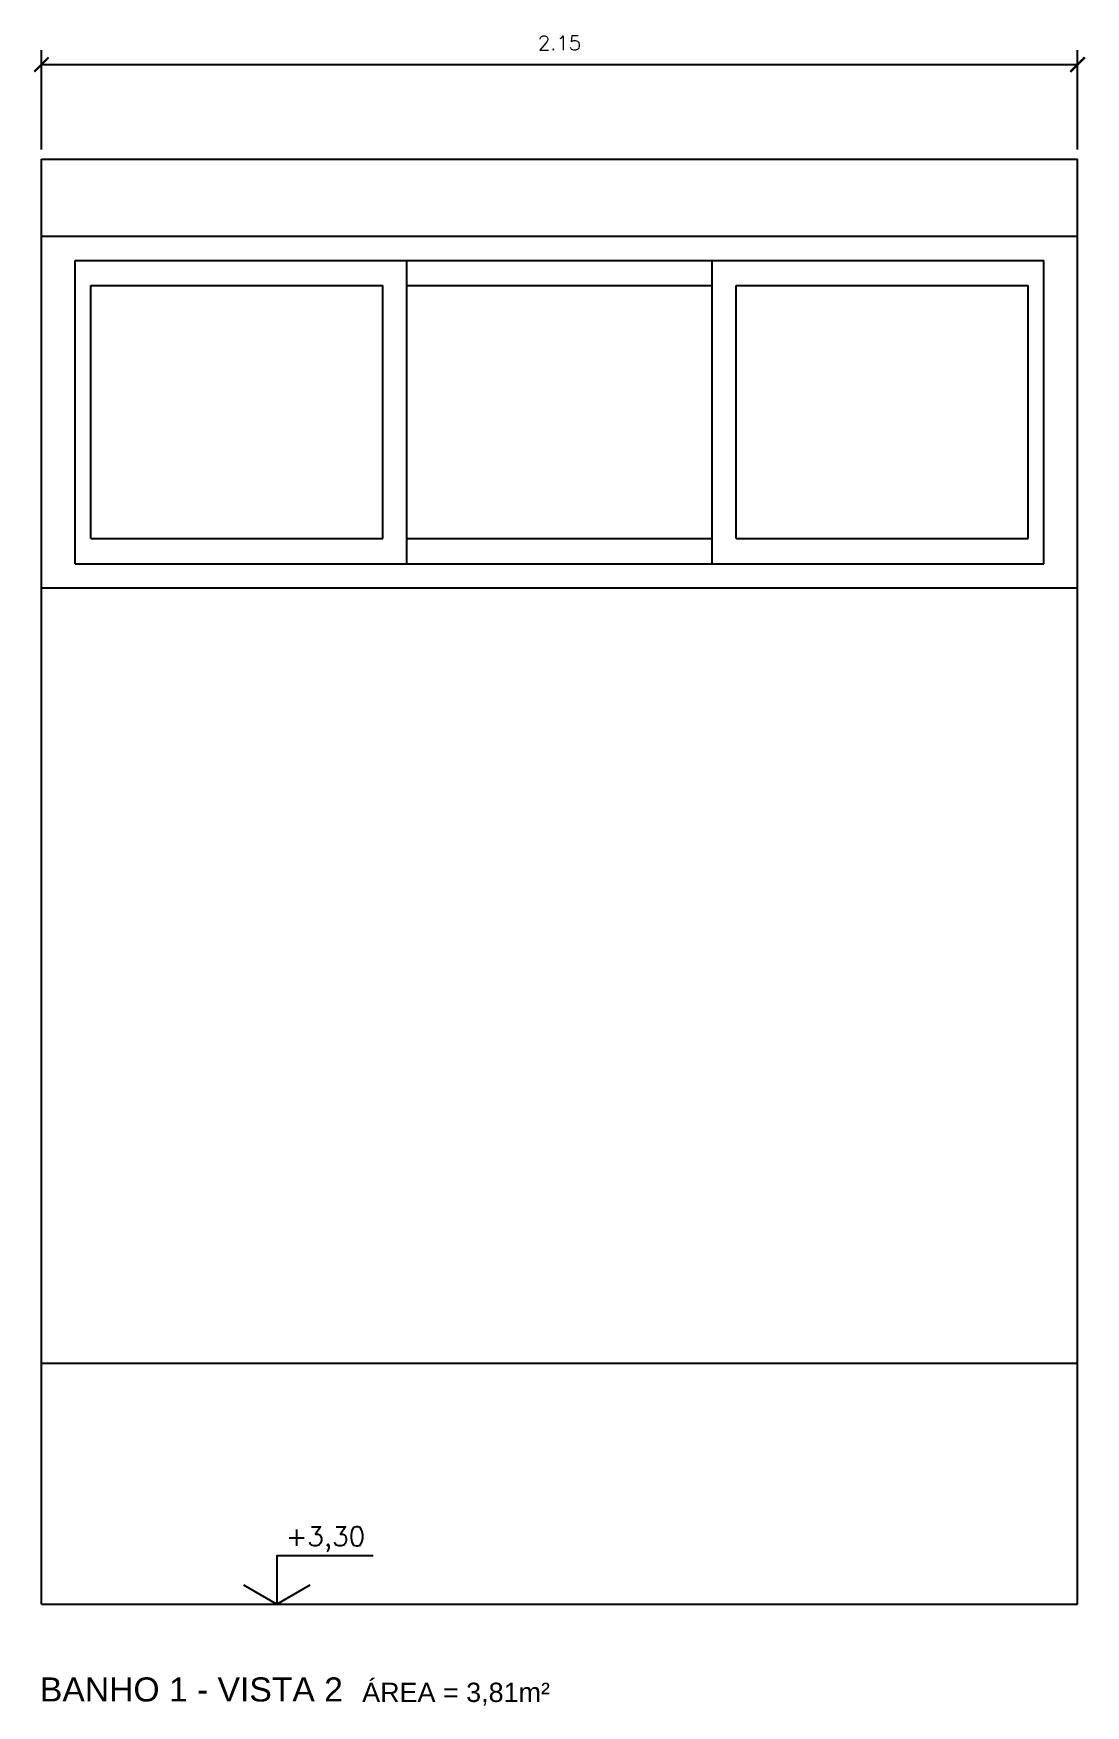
# Model space of a CAD drawing. Header units: millimetres. Extents: x 1 to 250, y 10 to 22.
# Drawn here: x 181.606 to 183.789, y 18.08 to 21.552 of the extents above; entities that cross this region are included whole.
import ezdxf

# ---------------------------------------------------------------- set-up
doc = ezdxf.new("R2010")
doc.units = ezdxf.units.MM
for name, color, linetype in [('COTAS', 1, 'Continuous'), ('LVISTA01', 8, 'Continuous'), ('LVISTA02', 1, 'Continuous'), ('NOTAS', 2, 'Continuous'), ('PEÇAS', 7, 'Continuous'), ('REVEST', 2, 'Continuous')]:
    doc.layers.add(name, color=color, linetype=linetype)
doc.styles.add('60-20', font='romans.shx', dxfattribs={"height": 0.03})
doc.styles.add('60-50', font='romans.shx', dxfattribs={"height": 0.075})
doc.styles.add('80-20', font='romans.shx', dxfattribs={"height": 0.04})
doc.styles.add('ARIAL', font='arial.ttf', dxfattribs={"height": 0.05})
doc.dimstyles.new('20', dxfattribs={"dimtxt": 0.1, "dimasz": 0.075, "dimexe": 0.075, "dimexo": 0.05, "dimgap": 0.075, "dimtad": 1, "dimzin": 4, "dimdsep": 46, "dimtxsty": '60-50', "dimblk1": 'ARCHTICK', "dimblk2": 'ARCHTICK', "dimsah": 1, "dimcen": 2.5, "dimclrt": 3, "dimadec": 0, "dimazin": 0, "dimtfac": 1, "dimtmove": 2, "dimatfit": 3, "dimldrblk": 'ARCHTICK', "dimfxl": 1, "dimarcsym": 0})

msp = doc.modelspace()

# ---------------------------------------------------------------- texts
at = {"layer": 'NOTAS', "color": 3, "style": '80-20'}
msp.add_text('+3,30', height=0.04, dxfattribs=at).set_placement((182.1299, 18.4117))
at = {"layer": 'NOTAS', "style": 'ARIAL'}
for s, height, p in [('BANHO 1 - VISTA 2', 0.05, (181.6195, 18.0888)), ('ÁREA = 3,81m²', 0.04, (182.2882, 18.0878))]:
    msp.add_text(s, height=height, dxfattribs=at).set_placement(p)

# ---------------------------------------------------------------- blocks, each defined once
blk = doc.blocks.new('_ARCHTICK')
at = {"color": 0, "linetype": 'ByBlock', "const_width": 0.15}
blk.add_lwpolyline([(-0.5, -0.5), (0.5, 0.5)], dxfattribs=at)
blk = doc.blocks.new('*D89')
at = {"color": 0, "linetype": 'ByBlock'}
for p, q in [((181.6227, 21.3109), (181.6227, 21.5173)), ((183.7727, 21.3109), (183.7727, 21.5173)), ((181.6227, 21.4873), (183.7727, 21.4873))]:
    blk.add_line(p, q, dxfattribs=at)
at = {"layer": 'DEFPOINTS', "color": 0, "linetype": 'ByBlock'}
for p in [(183.7727, 21.4873), (181.6227, 21.2909), (183.7727, 21.2909)]:
    blk.add_point(p, dxfattribs=at)
at = {"color": 0, "linetype": 'ByBlock', "xscale": 0.03, "yscale": 0.03, "zscale": 0.03, "rotation": 180}
blk.add_blockref('_ARCHTICK', (181.6227, 21.4873), dxfattribs=at)
at = {"color": 0, "linetype": 'ByBlock', "xscale": 0.03, "yscale": 0.03, "zscale": 0.03}
blk.add_blockref('_ARCHTICK', (183.7727, 21.4873), dxfattribs=at)
at = {"color": 3, "linetype": 'ByBlock', "insert": (182.6977, 21.5323), "char_height": 0.03, "attachment_point": 5, "style": '60-20'}
blk.add_mtext('2.15', dxfattribs=at)

# ---------------------------------------------------------------- dimensions: what is measured, and where the dimension line sits
at = {"layer": 'COTAS'}
dim = msp.add_linear_dim(base=(183.7727, 21.4873), p1=(181.6227, 21.2909), p2=(183.7727, 21.2909), dimstyle='20', override={"dimtxt": 0.02, "dimasz": 0.03, "dimexe": 0.03, "dimexo": 0.02, "dimgap": 0.03, "dimtxsty": '60-20'}, dxfattribs=at)
dim.commit()
dim.dimension.update_dxf_attribs({"geometry": '*D89', "text_midpoint": (182.6977, 21.5323)})

# ---------------------------------------------------------------- linework, layer by layer
at = {"layer": 'LVISTA01'}
for p, q in [((182.381, 20.4509), (182.381, 21.0809)), ((183.0144, 20.4509), (183.0144, 21.0809)), ((181.7252, 20.5034), (181.7252, 21.0284)), ((181.7252, 21.0284), (182.331, 21.0284)), ((182.331, 20.5034), (182.331, 21.0284)), ((182.381, 21.0284), (183.0144, 21.0284)), ((183.0644, 20.5034), (183.0644, 21.0284)), ((183.0644, 21.0284), (183.6702, 21.0284)), ((183.6702, 20.5034), (183.6702, 21.0284)), ((181.7252, 20.5034), (182.331, 20.5034)), ((182.381, 20.5034), (183.0144, 20.5034)), ((183.0644, 20.5034), (183.6702, 20.5034))]:
    msp.add_line(p, q, dxfattribs=at)
at = {"layer": 'LVISTA02'}
for p, q in [((181.6227, 21.1309), (183.7727, 21.1309)), ((181.6927, 21.0809), (183.7027, 21.0809)), ((181.6927, 20.4509), (181.6927, 21.0809)), ((183.7027, 20.4509), (183.7027, 21.0809)), ((181.6927, 20.4509), (183.7027, 20.4509)), ((181.6227, 20.4009), (183.7727, 20.4009))]:
    msp.add_line(p, q, dxfattribs=at)
at = {"layer": 'NOTAS'}
msp.add_lwpolyline([(182.3113, 18.3909), (182.1113, 18.3909), (182.1113, 18.2909)], dxfattribs=at)
at = {"layer": 'NOTAS', "color": 3}
msp.add_lwpolyline([(182.042, 18.3309), (182.1113, 18.2909), (182.1806, 18.3309)], dxfattribs=at)
at = {"layer": 'PEÇAS'}
msp.add_line((181.6227, 18.7909), (183.7727, 18.7909), dxfattribs=at)
at = {"layer": 'REVEST'}
for p, q in [((181.6227, 18.2909), (181.6227, 21.2909)), ((181.6227, 21.2909), (183.7727, 21.2909)), ((183.7727, 18.2909), (183.7727, 21.2909)), ((181.6227, 18.2909), (183.7727, 18.2909))]:
    msp.add_line(p, q, dxfattribs=at)

msp.set_redraw_order([(e.dxf.handle, doc.entitydb.next_handle()) for e in msp.query("TEXT MTEXT ATTDEF DIMENSION ARC_DIMENSION")])  # texts and dimensions are drawn at this point

doc.saveas('drawing.dxf')
